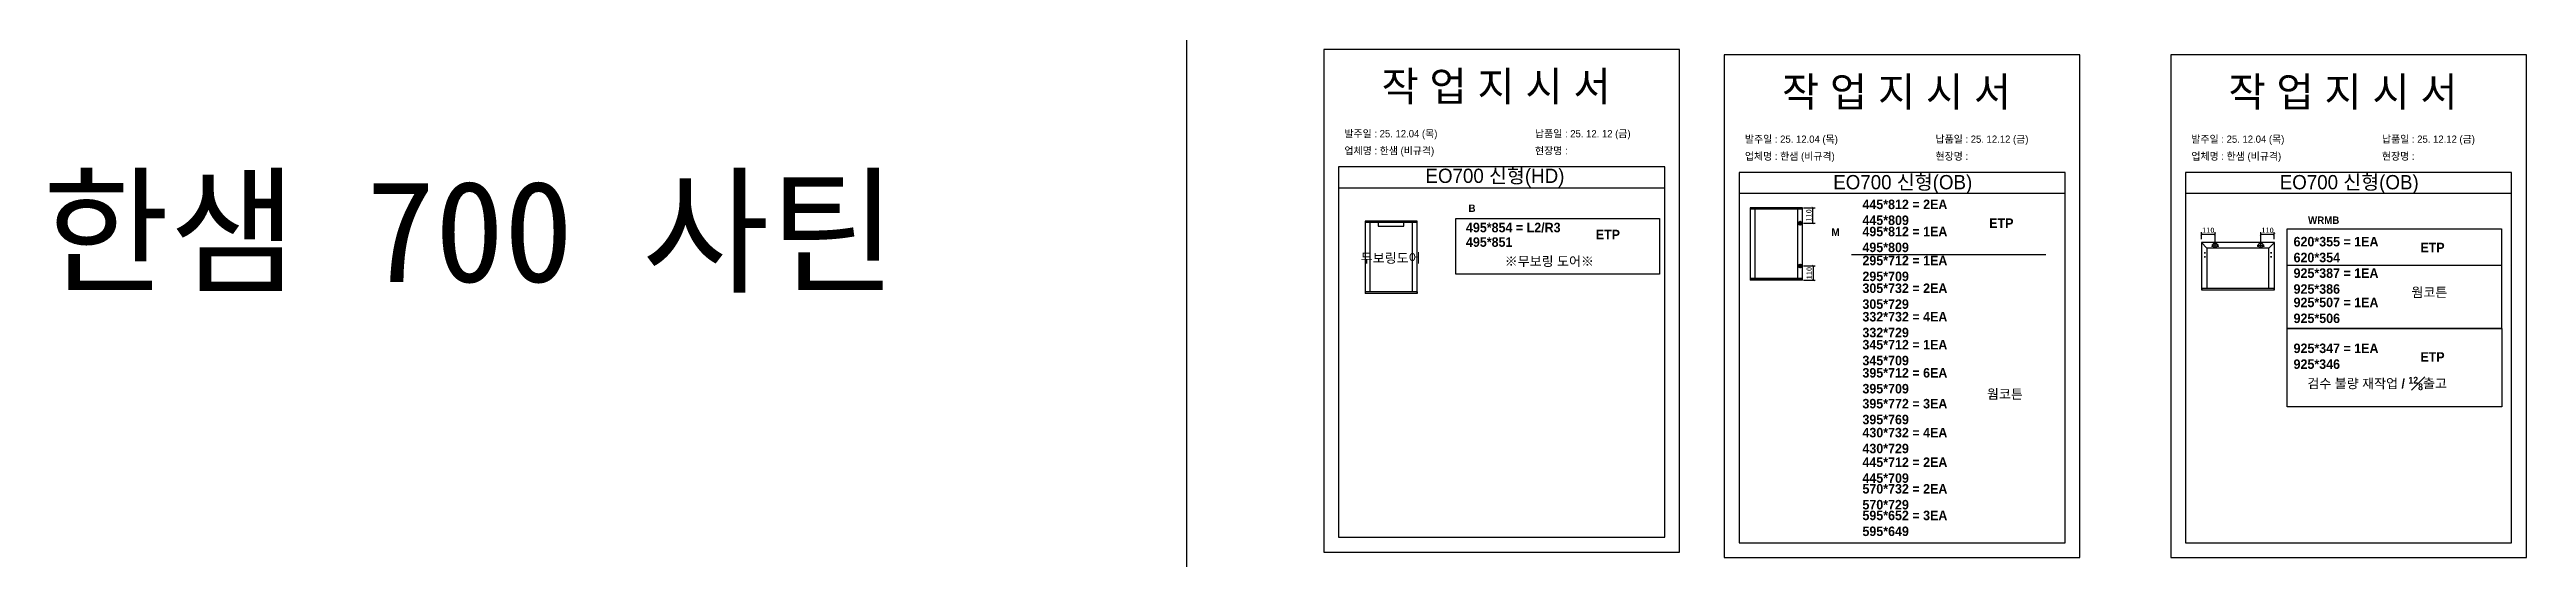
# Model space of a CAD drawing. Header units: millimetres. Extents: x -44117 to 256353, y -2095463 to 65325.
# Drawn here: x 104930 to 116627, y -531328 to -528926 of the extents above; entities that cross this region are included whole.
import ezdxf

# ---------------------------------------------------------------- set-up
doc = ezdxf.new("R2010")
doc.units = ezdxf.units.MM
doc.header["$LTSCALE"] = 10
doc.layers.add('Layer1', color=7, linetype='Continuous', lineweight=70)
doc.styles.add('MtX_Gulim', font='')
doc.styles.get('MtX_Gulim').set_extended_font_data('Gulim', bold=True)
doc.dimstyles.new('ISO-25', dxfattribs={"dimtxt": 2.5, "dimasz": 2.5, "dimexe": 1, "dimexo": 1, "dimtad": 1, "dimtxsty": 'Standard', "dimblk": 'ARCHTICK', "dimcen": 2.5, "dimadec": 0, "dimazin": 0, "dimtfac": 1, "dimtmove": 0, "dimatfit": 3, "dimfxl": 0, "dimarcsym": 0})

msp = doc.modelspace()

# ---------------------------------------------------------------- texts
at = {"linetype": 'Continuous', "style": 'MtX_Gulim'}
for s, height, p in [('B', 35.04934, (111630.65543, -529693.74072)), ('WRMB', 35.049344, (115595.28787, -529750.11297)), ('M', 35.04934, (113344.87021, -529806.94263))]:
    msp.add_text(s, height=height, dxfattribs=at).set_placement(p)
at = {"attachment_point": 1}
for s, width, gutter_width, heights, insert, char_height in [('{\\fGulim|b0|i0|c129|p50;작 업 지 시 서}', 3307.3198183, 12.5, [-155.84554], (111219.81657, -529029.73862), 140), ('{\\fGulim|b0|i0|c129|p50;작 업 지 시 서}', 3307.3198183, 12.5, [-155.84554], (113111.08475, -529055.70668), 140), ('{\\fGulim|b0|i0|c129|p50;작 업 지 시 서}', 3307.3198183, 12.5, [-155.84554], (115219.56949, -529055.70668), 140), ('{\\fGulim|b0|i0|c129|p50;업체명 : 한샘 (비규격)}', 3307.3198183, 12.5, [36.11279], (111044.60722, -529387.11522), 34.3), ('\\pt11;{\\fGulim|b0|i0|c129|p50;발주일 : 25. 12.04 (목)}', 3307.3198183, 12.5, [34.50412], (111044.60722, -529306.45904), 34.3), ('{\\fGulim|b0|i0|c129|p50;현장명 : }', 3307.3198183, 12.5, [-38.2735], (111944.5852, -529387.11522), 34.3), ('{\\fGulim|b0|i0|c129|p50;납품일 : 25. 12. 12 (금)}', 3307.3198183, 12.5, [35.09023], (111944.5852, -529306.45904), 34.3), ('{\\fGulim|b0|i0|c129|p50;업체명 : 한샘 (비규격)}', 3307.3198183, 12.5, [36.11279], (112935.8754, -529413.08328), 34.3), ('\\pt11;{\\fGulim|b0|i0|c129|p50;발주일 : 25. 12.04 (목)}', 3307.3198183, 12.5, [34.50412], (112935.8754, -529332.4271), 34.3), ('{\\fGulim|b0|i0|c129|p50;현장명 : }', 3307.3198183, 12.5, [-38.2735], (113835.85338, -529413.08328), 34.3), ('{\\fGulim|b0|i0|c129|p50;납품일 : 25. 12.12 (금)}', 3307.3198183, 12.5, [35.09023], (113835.85338, -529332.4271), 34.3), ('{\\fGulim|b0|i0|c129|p50;업체명 : 한샘 (비규격)}', 3307.3198183, 12.5, [36.11279], (115044.36013, -529413.08328), 34.3), ('\\pt11;{\\fGulim|b0|i0|c129|p50;발주일 : 25. 12.04 (목)}', 3307.3198183, 12.5, [34.50412], (115044.36013, -529332.4271), 34.3), ('{\\fGulim|b0|i0|c129|p50;현장명 : }', 3307.3198183, 12.5, [-38.2735], (115944.33811, -529413.08328), 34.3), ('{\\fGulim|b0|i0|c129|p50;납품일 : 25. 12.12 (금)}', 3307.3198183, 12.5, [35.09023], (115944.33811, -529332.4271), 34.3), ('{\\f굴림|b0|i0|c129|p50;한샘} 700 {\\f굴림|b0|i0|c129|p50;사틴}', 5072.1082947, 2395.6482, [-533.35869], (104895.62473, -529545.29795), 479.1296392), ('{\\fGulim|b0|i0|c129|p50;EO700 신형(HD)}', 1597.0710432, 6.03612, [-85.06834], (111427.42223, -529489.01513), 67.6045736), ('{\\fGulim|b0|i0|c129|p50;EO700 신형(OB)}', 1597.0710432, 6.03612, [-85.06834], (113353.15565, -529519.14212), 67.6045736), ('{\\fGulim|b0|i0|c129|p50;EO700 신형(OB)}', 1597.0710432, 6.03612, [-85.06834], (115461.64039, -529519.14212), 67.6045736), ('{\\f굴림|b1|i0|c129|p50;445*812 = 2EA\\P\\C1;445*809}', 13607.1496112, 175, [-121.30952], (113490.91804, -529635.45277), 45), ('{\\f굴림|b1|i0|c129|p50;495*854 = L2/R3}', 13607.1496112, 175, [-54.34524], (111618.653, -529744.83474), 45), ('{\\f굴림|b1|i0|c129|p50;495*812 = 1EA\\P\\C1;495*809}', 13607.1496112, 175, [-121.30952], (113490.91804, -529763.73447), 45), ('{\\f굴림|b1|i0|c129|p50;ETP}', 13607.1496112, 175, [-46.07143], (114089.6917, -529724.12243), 45), ('{\\f굴림|b1|i0|c129|p50;\\C1;495*851}', 13607.1496112, 175, [-46.25], (111618.653, -529813.6446), 45), ('{\\f굴림|b1|i0|c129|p50;ETP}', 13607.1496112, 175, [-46.07143], (112231.48604, -529777.84254), 45), ('{\\f굴림|b1|i0|c129|p50;620*355 = 1EA\\P\\C1;620*354}', 13607.1496112, 175, [-121.30952], (115526.94, -529811.61707), 45), ('{\\f굴림|b1|i0|c129|p50;ETP}', 13607.1496112, 175, [-46.07143], (116125.71367, -529839.19887), 45), ('{\\f굴림|b1|i0|c129|p50;무보링도어}', 13607.1496112, 175, [-50.11905], (111121.77641, -529888.99572), 45), ('{\\f굴림|b1|i0|c129|p50;※무보링 도어※}', 13607.1496112, 175, [-50.11905], (111801.52551, -529904.46849), 45), ('{\\f굴림|b1|i0|c129|p50;295*712 = 1EA\\P\\C1;295*709}', 13607.1496112, 175, [-121.30952], (113490.91804, -529900.76266), 45), ('{\\f굴림|b1|i0|c129|p50;925*387 = 1EA\\P\\C1;925*386}', 13607.1496112, 175, [-121.25], (115526.94, -529960.50937), 45), ('{\\f굴림|b1|i0|c129|p50;305*732 = 2EA\\P\\C1;305*729}', 13607.1496112, 175, [-121.25], (113490.91804, -530031.95985), 45), ('{\\f굴림|b1|i0|c129|p50;925*507 = 1EA\\P\\C1;925*506}', 13607.1496112, 175, [-121.25], (115526.94, -530098.9953), 45), ('{\\f굴림|b1|i0|c129|p50;웜코튼}', 13607.1496112, 175, [-48.57143], (116083.55939, -530050.88918), 45), ('{\\f굴림|b1|i0|c129|p50;332*732 = 4EA\\P\\C1;332*729}', 13607.1496112, 175, [-121.30952], (113490.91804, -530166.43698), 45), ('{\\f굴림|b1|i0|c129|p50;345*712 = 1EA\\P\\C1;345*709}', 13607.1496112, 175, [-121.36905], (113490.91804, -530298.72749), 45), ('{\\f굴림|b1|i0|c129|p50;925*347 = 1EA\\P\\C1;925*346}', 13607.1496112, 175, [-121.30952], (115526.94, -530315.83511), 45), ('{\\f굴림|b1|i0|c129|p50;395*712 = 6EA\\P\\C1;395*709}', 13607.1496112, 175, [-121.30952], (113490.91804, -530431.74687), 45), ('{\\f굴림|b1|i0|c129|p50;ETP}', 13607.1496112, 175, [-46.07143], (116125.71367, -530356.69892), 45), ('{\\f굴림|b1|i0|c129|p50;395*772 = 3EA\\P\\C1;395*769}', 13607.1496112, 175, [-121.25], (113490.91804, -530577.52153), 45), ('{\\f굴림|b1|i0|c129|p50;웜코튼}', 13607.1496112, 175, [-48.57143], (114078.9391, -530532.47229), 45), ('{\\A1;\\f굴림|b1|i0|c129|p50;검수 불량 재작업 / {\\H0.7x;\\S12#8;}출고}', 13607.1496112, 175, [-69.84524], (115592.1784, -530473.31865), 45), ('{\\f굴림|b1|i0|c129|p50;430*732 = 4EA\\P\\C1;430*729}', 13607.1496112, 175, [-121.36905], (113490.91804, -530714.54972), 45), ('{\\f굴림|b1|i0|c129|p50;445*712 = 2EA\\P\\C1;445*709}', 13607.1496112, 175, [-121.36905], (113490.91804, -530854.49339), 45), ('{\\f굴림|b1|i0|c129|p50;570*732 = 2EA\\P\\C1;570*729}', 13607.1496112, 175, [-121.25], (113490.91804, -530980.22404), 45), ('{\\f굴림|b1|i0|c129|p50;595*652 = 3EA\\P\\C1;595*649}', 13607.1496112, 175, [-121.25], (113490.91804, -531105.95469), 45)]:
    msp.add_mtext_dynamic_manual_height_columns(s, width=width, gutter_width=gutter_width, heights=heights, dxfattribs=dict(at, insert=insert, char_height=char_height))

# ---------------------------------------------------------------- blocks, each defined once
blk = doc.blocks.new('_ArchTick')
at = {"color": 0, "linetype": 'ByBlock', "const_width": 0.15}
blk.add_lwpolyline([(-0.5, -0.5), (0.5, 0.5)], dxfattribs=at)
blk = doc.blocks.new('*D4153')
at = {"color": 0, "lineweight": -2}
for p, q in [((113212, -529674), (113267, -529674)), ((113212, -529747), (113267, -529747)), ((113257, -529747), (113257, -529674))]:
    blk.add_line(p, q, dxfattribs=at)
at = {"layer": 'Defpoints', "color": 0}
for p in [(113197, -529674), (113197, -529747), (113257, -529674)]:
    blk.add_point(p, dxfattribs=at)
at = {"color": 0, "lineweight": -2, "xscale": 10, "yscale": 10, "zscale": 10}
for p, rotation in [((113257, -529674), 90), ((113257, -529747), 270)]:
    blk.add_blockref('_ArchTick', p, dxfattribs=dict(at, rotation=rotation))
at = {"color": 0, "insert": (113238, -529710), "char_height": 25, "attachment_point": 5, "rotation": 90}
blk.add_mtext('110', dxfattribs=at)
blk = doc.blocks.new('*D4154')
at = {"color": 0, "lineweight": -2}
for p, q in [((113212, -529949), (113268, -529949)), ((113258, -529949), (113258, -530016)), ((113212, -530016), (113268, -530016))]:
    blk.add_line(p, q, dxfattribs=at)
at = {"layer": 'Defpoints', "color": 0}
for p in [(113197, -529949), (113197, -530016), (113258, -530016)]:
    blk.add_point(p, dxfattribs=at)
at = {"color": 0, "lineweight": -2, "xscale": 10, "yscale": 10, "zscale": 10}
for p, rotation in [((113258, -529949), 90), ((113258, -530016), 270)]:
    blk.add_blockref('_ArchTick', p, dxfattribs=dict(at, rotation=rotation))
at = {"color": 0, "insert": (113239, -529983), "char_height": 25, "attachment_point": 5, "rotation": 90}
blk.add_mtext('110', dxfattribs=at)
blk = doc.blocks.new('*D4155')
at = {"color": 0, "lineweight": -2}
for p, q in [((115092, -529823), (115092, -529789)), ((115092, -529799), (115156, -529799)), ((115156, -529836), (115156, -529789))]:
    blk.add_line(p, q, dxfattribs=at)
at = {"layer": 'Defpoints', "color": 0}
for p in [(115092, -529838), (115156, -529799), (115156, -529851)]:
    blk.add_point(p, dxfattribs=at)
at = {"color": 0, "lineweight": -2, "xscale": 10, "yscale": 10, "zscale": 10, "rotation": 180}
blk.add_blockref('_ArchTick', (115092, -529799), dxfattribs=at)
at = {"color": 0, "lineweight": -2, "xscale": 10, "yscale": 10, "zscale": 10}
blk.add_blockref('_ArchTick', (115156, -529799), dxfattribs=at)
at = {"color": 0, "insert": (115124, -529780), "char_height": 25, "attachment_point": 5}
blk.add_mtext('110', dxfattribs=at)
blk = doc.blocks.new('*D4156')
at = {"color": 0, "lineweight": -2}
for p, q in [((115372, -529836), (115372, -529789)), ((115372, -529799), (115436, -529799)), ((115436, -529823), (115436, -529789))]:
    blk.add_line(p, q, dxfattribs=at)
at = {"layer": 'Defpoints', "color": 0}
for p in [(115372, -529851), (115436, -529799), (115436, -529838)]:
    blk.add_point(p, dxfattribs=at)
at = {"color": 0, "lineweight": -2, "xscale": 10, "yscale": 10, "zscale": 10, "rotation": 180}
blk.add_blockref('_ArchTick', (115372, -529799), dxfattribs=at)
at = {"color": 0, "lineweight": -2, "xscale": 10, "yscale": 10, "zscale": 10}
blk.add_blockref('_ArchTick', (115436, -529799), dxfattribs=at)
at = {"color": 0, "insert": (115404, -529780), "char_height": 25, "attachment_point": 5}
blk.add_mtext('110', dxfattribs=at)

# ---------------------------------------------------------------- dimensions: what is measured, and where the dimension line sits
for base, p1, p2, picture, middle in [((113256.63486, -529673.57994), (113197.02109, -529747.19642), (113197.02109, -529673.57994), '*D4153', (113237.88486, -529710.38818)), ((113257.58833, -530015.95876), (113197.02109, -529949.07438), (113197.02109, -530015.95876), '*D4154', (113238.83833, -529982.51657))]:
    dim = msp.add_linear_dim(base=base, p1=p1, p2=p2, angle=90, text='110', dimstyle='ISO-25', override={"dimscale": 10, "dimasz": 1, "dimexo": 1.5, "dimtxsty": 'Standard'})
    dim.commit()
    dim.dimension.update_dxf_attribs({"geometry": picture, "text_midpoint": middle})
for base, p1, p2, picture, middle in [((115156.37846, -529798.50917), (115091.8584, -529838.08957), (115156.37846, -529850.816), '*D4155', (115124.11843, -529779.75917)), ((115436.44828, -529798.50917), (115371.92823, -529850.816), (115436.44828, -529838.08957), '*D4156', (115404.18825, -529779.75917))]:
    dim = msp.add_linear_dim(base=base, p1=p1, p2=p2, text='110', dimstyle='ISO-25', override={"dimscale": 10, "dimasz": 1, "dimexo": 1.5, "dimtxsty": 'Standard'})
    dim.commit()
    dim.dimension.update_dxf_attribs({"geometry": picture, "text_midpoint": middle})

# ---------------------------------------------------------------- linework, layer by layer
for p, q in [((112557.00997, -529480.74583), (111017.00997, -529480.74583)), ((114448.27815, -529506.71389), (112908.27815, -529506.71389)), ((116556.76288, -529506.71389), (115016.76288, -529506.71389)), ((112557.00997, -529580.74583), (111017.00997, -529580.74583)), ((114448.27815, -529606.71389), (112908.27815, -529606.71389)), ((116556.76288, -529606.71389), (115016.76288, -529606.71389)), ((111142.4191, -529737.16401), (111142.4191, -530079.05089)), ((111388.91974, -529737.60674), (111142.4191, -529737.60674)), ((111388.91974, -529744.2969), (111142.4191, -529744.2969)), ((111388.67378, -529736.91805), (111142.66506, -529736.91805)), ((111164.3097, -529743.80498), (111164.3097, -530071.91801)), ((111366.78318, -530071.91801), (111366.78318, -529744.2969)), ((111387.68993, -529744.2969), (111387.68993, -529736.91805)), ((111388.91974, -530079.05089), (111388.91974, -529737.16401)), ((112961.15843, -529673.8259), (112961.15843, -530015.71279)), ((113207.65907, -529674.26863), (112961.15843, -529674.26863)), ((113207.65907, -529680.95879), (112961.15843, -529680.95879)), ((113207.41311, -529673.57994), (112961.40439, -529673.57994)), ((112983.04903, -529680.46687), (112983.04903, -530008.5799)), ((113185.52251, -530008.5799), (113185.52251, -529680.95879)), ((113206.42926, -529680.95879), (113206.42926, -529673.57994)), ((113207.65907, -530015.71279), (113207.65907, -529673.8259)), ((115091.56244, -529838.08957), (115091.56244, -530062.4299)), ((115117.90319, -529864.43032), (115091.64913, -529837.8803)), ((115436.44828, -529837.79361), (115091.8584, -529837.79361)), ((115117.90319, -529864.43032), (115117.90319, -530054.43889)), ((115410.40349, -529864.43032), (115117.90319, -529864.43032)), ((115172.52187, -529850.816), (115140.23504, -529850.816)), ((115145.4278, -529856.73527), (115140.69239, -529856.73527)), ((115143.06009, -529854.36757), (115143.06009, -529859.10298)), ((115156.37845, -529866.95942), (115156.37845, -529834.67259)), ((115172.06452, -529856.73527), (115167.3291, -529856.73527)), ((115169.69681, -529854.36757), (115169.69681, -529859.10298)), ((115355.78482, -529850.816), (115388.07165, -529850.816)), ((115360.97759, -529856.73527), (115356.24218, -529856.73527)), ((115358.60988, -529854.36757), (115358.60988, -529859.10298)), ((115371.92824, -529866.95942), (115371.92824, -529834.67259)), ((115387.61431, -529856.73527), (115382.87889, -529856.73527)), ((115385.2466, -529854.36757), (115385.2466, -529859.10298)), ((115410.40349, -529864.43032), (115436.65755, -529837.8803)), ((115410.40349, -530053.84696), (115410.40349, -529864.43032)), ((115436.74424, -530062.4299), (115436.74424, -529838.08957)), ((113438.81501, -529894.80706), (114357.19539, -529894.80706)), ((115104.8808, -529887.51548), (115110.80007, -529887.51548)), ((115104.8808, -529906.45714), (115110.80007, -529906.45714)), ((115107.84044, -529884.55584), (115107.84044, -529890.47511)), ((115107.84044, -529903.4975), (115107.84044, -529909.41677)), ((115423.42589, -529887.51548), (115417.50662, -529887.51548)), ((115423.42589, -529906.45714), (115417.50662, -529906.45714)), ((115420.46625, -529884.55584), (115420.46625, -529890.47511)), ((115420.46625, -529903.4975), (115420.46625, -529909.41677)), ((115496.07453, -529946.06872), (116509.20844, -529946.06872)), ((111388.91974, -530071.91801), (111142.4191, -530071.91801)), ((111388.91974, -530078.60817), (111142.4191, -530078.60817)), ((111388.67378, -530079.29686), (111142.66506, -530079.29686)), ((111143.64891, -530079.29686), (111143.64891, -530071.91801)), ((111387.68993, -530071.91801), (111387.68993, -530079.29686)), ((113207.65907, -530008.5799), (112961.15843, -530008.5799)), ((113207.65907, -530015.27006), (112961.15843, -530015.27006)), ((113207.41311, -530015.95876), (112961.40439, -530015.95876)), ((112962.38824, -530015.95876), (112962.38824, -530008.5799)), ((113206.42926, -530008.5799), (113206.42926, -530015.95876)), ((115091.56244, -530053.84696), (115436.74424, -530053.84696)), ((115091.56244, -530061.89717), (115436.44828, -530061.89717)), ((115091.8584, -530062.72586), (115436.44828, -530062.72586)), ((115093.04226, -530053.84696), (115093.04226, -530062.72586)), ((115435.26442, -530062.72586), (115435.26442, -530053.84696))]:
    msp.add_line(p, q)
at = {"color": 1}
for p in [(110300.49669, 21924.9366), (110300.49669, 14161.07811), (110300.49669, 18584.38997), (110300.49669, 10820.53148), (110300.49669, 18627.87121), (110300.49669, 10864.01272), (110300.49669, 15287.32457), (110300.49669, 7523.46608), (110300.49669, 3746.75115), (110300.49669, 21924.9366), (110300.49669, 14161.07811), (110300.49669, 18584.38997), (110300.49669, 10820.53148), (110300.49669, 18627.87121), (110300.49669, 10864.01272), (110300.49669, 15287.32457), (110300.49669, 7523.46608), (110300.49669, 3746.75115), (110300.49669, 21924.9366), (110300.49669, 14161.07811), (110300.49669, 18584.38997), (110300.49669, 10820.53148), (110300.49669, 18627.87121), (110300.49669, 10864.01272), (110300.49669, 15287.32457), (110300.49669, 7523.46608), (110300.49669, 3746.75115), (110300.49669, 21924.9366), (110300.49669, 14161.07811), (110300.49669, 18584.38997), (110300.49669, 10820.53148), (110300.49669, 18627.87121), (110300.49669, 10864.01272), (110300.49669, 15287.32457), (110300.49669, 7523.46608), (110300.49669, 3746.75115), (110300.49669, 21924.9366), (110300.49669, 14161.07811), (110300.49669, 18584.38997), (110300.49669, 10820.53148), (110300.49669, 18627.87121), (110300.49669, 10864.01272), (110300.49669, 15287.32457), (110300.49669, 7523.46608), (110300.49669, 3746.75115), (110300.49669, 21924.9366), (110300.49669, 14161.07811), (110300.49669, 18584.38997), (110300.49669, 10820.53148), (110300.49669, 18627.87121), (110300.49669, 10864.01272), (110300.49669, 15287.32457), (110300.49669, 7523.46608), (110300.49669, 3746.75115), (110300.49669, 21924.9366), (110300.49669, 14161.07811), (110300.49669, 18584.38997), (110300.49669, 10820.53148), (110300.49669, 18627.87121), (110300.49669, 10864.01272), (110300.49669, 15287.32457), (110300.49669, 7523.46608), (110300.49669, 3746.75115), (110300.49669, 21924.9366), (110300.49669, 14161.07811), (110300.49669, 18584.38997), (110300.49669, 10820.53148), (110300.49669, 18627.87121), (110300.49669, 10864.01272), (110300.49669, 15287.32457), (110300.49669, 7523.46608), (110300.49669, 3746.75115), (110300.49669, 21924.9366), (110300.49669, 14161.07811), (110300.49669, 18584.38997), (110300.49669, 10820.53148), (110300.49669, 18627.87121), (110300.49669, 10864.01272), (110300.49669, 15287.32457), (110300.49669, 7523.46608), (110300.49669, 3746.75115), (110300.49669, 21924.9366), (110300.49669, 14161.07811), (110300.49669, 18584.38997), (110300.49669, 10820.53148), (110300.49669, 18627.87121), (110300.49669, 10864.01272), (110300.49669, 15287.32457), (110300.49669, 7523.46608), (110300.49669, 3746.75115), (110300.49669, 12702.87182), (110300.49669, 4939.01333), (110300.49669, 9362.32519), (110300.49669, 1598.4667), (110300.49669, 9405.80642), (110300.49669, 1641.94794), (110300.49669, 6065.25979), (110300.49669, -1698.5987), (110300.49669, -5475.31363), (110300.49669, 12702.87182), (110300.49669, 4939.01333), (110300.49669, 9362.32519), (110300.49669, 1598.4667), (110300.49669, 9405.80642), (110300.49669, 1641.94794), (110300.49669, 6065.25979), (110300.49669, -1698.5987), (110300.49669, -5475.31363), (110300.49669, 12702.87182), (110300.49669, 4939.01333), (110300.49669, 9362.32519), (110300.49669, 1598.4667), (110300.49669, 9405.80642), (110300.49669, 1641.94794), (110300.49669, 6065.25979), (110300.49669, -1698.5987), (110300.49669, -5475.31363), (110300.49669, 12702.87182), (110300.49669, 4939.01333), (110300.49669, 9362.32519), (110300.49669, 1598.4667), (110300.49669, 9405.80642), (110300.49669, 1641.94794), (110300.49669, 6065.25979), (110300.49669, -1698.5987), (110300.49669, -5475.31363), (110300.49669, 12702.87182), (110300.49669, 4939.01333), (110300.49669, 9362.32519), (110300.49669, 1598.4667), (110300.49669, 9405.80642), (110300.49669, 1641.94794), (110300.49669, 6065.25979), (110300.49669, -1698.5987), (110300.49669, -5475.31363)]:
    msp.add_xline(p, (0, 1), dxfattribs=at)
for points in [[(110947.00997, -531301.57611), (112627.00997, -531301.57611), (112627.00997, -528925.57611), (110947.00997, -528925.57611)], [(112838.27815, -531327.54417), (114518.27815, -531327.54417), (114518.27815, -528951.54417), (112838.27815, -528951.54417)], [(114946.76288, -531327.54417), (116626.76288, -531327.54417), (116626.76288, -528951.54417), (114946.76288, -528951.54417)], [(111204.34219, -529760.99801), (111325.52744, -529760.99801), (111325.52744, -529737.60674), (111204.34219, -529737.60674)], [(111571.10687, -529724.3093), (112533.21965, -529724.3093), (112533.21965, -529988.52588), (111571.10687, -529988.52588)], [(115496.07453, -529772.9613), (116509.20844, -529772.9613), (116509.20844, -530244.90678), (115496.07453, -530244.90678)], [(115496.07453, -530244.90678), (116510.18559, -530244.90678), (116510.18559, -530614.89198), (115496.07453, -530614.89198)]]:
    msp.add_lwpolyline(points, close=True)
for points in [[(111017.00997, -529480.74583), (111017.00997, -531231.57611), (112557.00997, -531231.57611), (112557.00997, -529480.74583)], [(112908.27815, -529506.71389), (112908.27815, -531257.54417), (114448.27815, -531257.54417), (114448.27815, -529506.71389)], [(115016.76288, -529506.71389), (115016.76288, -531257.54417), (116556.76288, -531257.54417), (116556.76288, -529506.71389)]]:
    msp.add_lwpolyline(points)
for centre, radius in [((115143.06009, -529856.73527), 0.94708), ((115156.37845, -529850.816), 10.35872), ((115169.69681, -529856.73527), 0.94708), ((115358.60988, -529856.73527), 0.94708), ((115371.92824, -529850.816), 10.35872), ((115385.2466, -529856.73527), 0.94708), ((115107.84044, -529887.51548), 0.88789), ((115107.84044, -529906.45714), 0.88789), ((115420.46625, -529887.51548), 0.88789), ((115420.46625, -529906.45714), 0.88789)]:
    msp.add_circle(centre, radius)
for centre, radius, start, end in [((111388.67378, -529737.16401), 0.24596, 0, 90), ((113207.41311, -529673.8259), 0.24596, 0, 90), ((115091.8584, -529838.08957), 0.29596, 90, 180), ((115436.44828, -529838.08957), 0.29596, 0, 90), ((111142.66506, -530079.0509), 0.24596, 180, 270), ((111388.67378, -530079.0509), 0.24596, 270, 0), ((112961.40439, -530015.7128), 0.24596, 180, 270), ((113207.41311, -530015.7128), 0.24596, 270, 0), ((115091.8584, -530062.4299), 0.29596, 180, 270), ((115436.44828, -530062.4299), 0.29596, 270, 0)]:
    msp.add_arc(centre, radius, start, end)
at = {"layer": 'Layer1'}
for p, q in [((113197.02109, -529738.13122), (113197.02109, -529756.26162)), ((113197.02109, -529958.13958), (113197.02109, -529940.00918))]:
    msp.add_line(p, q, dxfattribs=at)
for points in [[(113206.08629, -529747.19642), (113187.95589, -529747.19642)], [(113206.08629, -529949.07438), (113187.95589, -529949.07438)]]:
    msp.add_lwpolyline(points, close=True, dxfattribs=at)
for centre in [(113197.02109, -529747.19642), (113197.02109, -529949.07438)]:
    msp.add_circle(centre, 6.04347, dxfattribs=at)

msp.set_redraw_order([(e.dxf.handle, doc.entitydb.next_handle()) for e in msp.query("TEXT MTEXT ATTDEF DIMENSION ARC_DIMENSION")])  # texts and dimensions are drawn at this point

doc.saveas('drawing.dxf')
